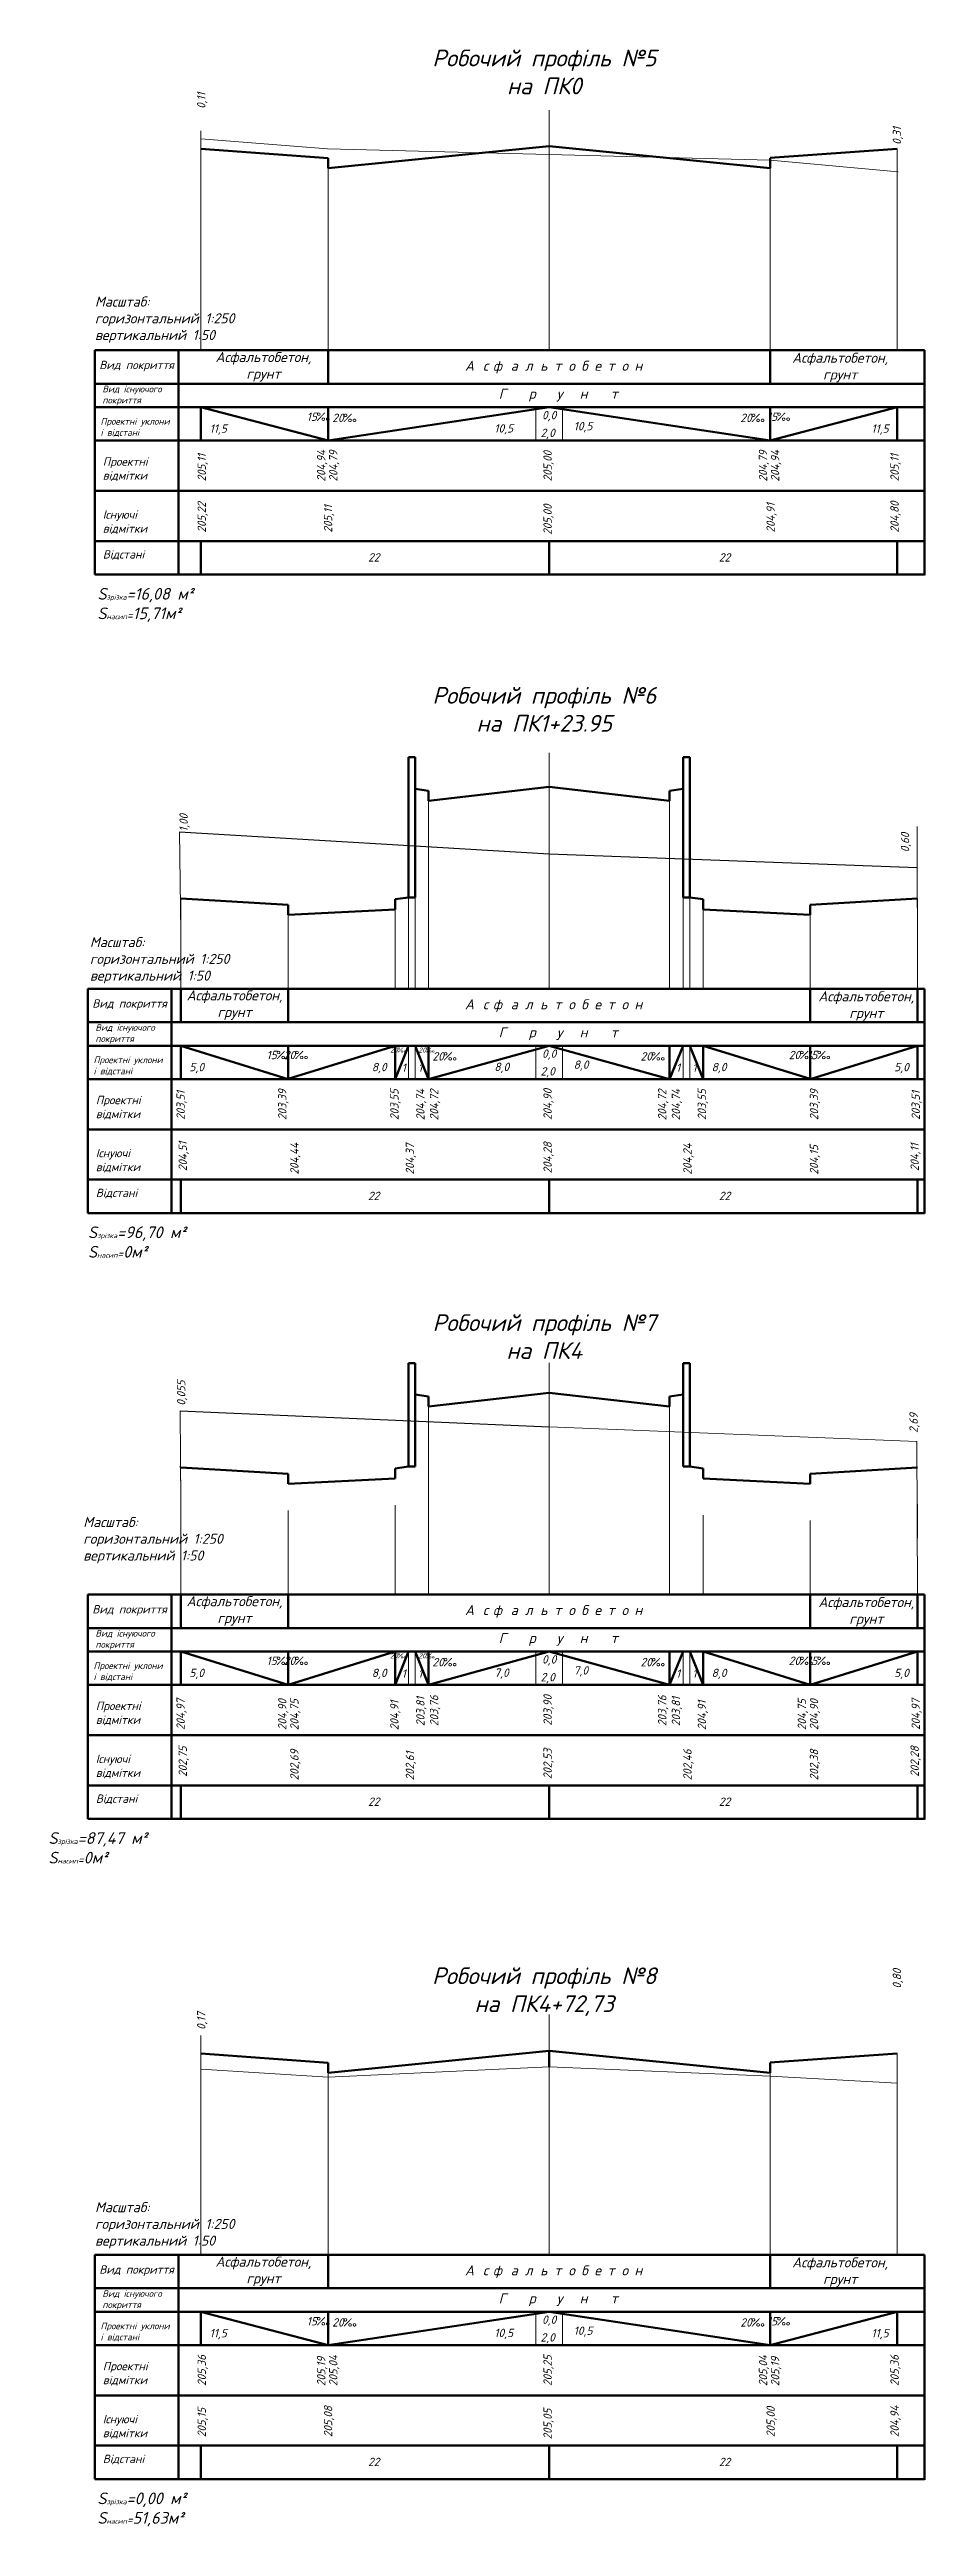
# Model space of a CAD drawing. Header units: millimetres. Extents: x -2123 to 5424, y -1286 to 835.
# Drawn here: x 5358.4 to 5423.7, y -521.7 to -336.6 of the extents above; entities that cross this region are included whole.
import ezdxf

# ---------------------------------------------------------------- set-up
doc = ezdxf.new("R2010")
doc.units = ezdxf.units.MM
doc.linetypes.add('ACAD_ISO04W100', pattern=[30, 24, -3, 0, -3])
doc.layers.get('0').update_dxf_attribs({"lineweight": 15})
doc.layers.add('Інж. мережі', color=205, linetype='Continuous', lineweight=18)
doc.layers.add('ІСНУЮЧА', color=80, linetype='Continuous')
doc.styles.add('GOST-2.304_Type-B_italic', font='')
doc.styles.add('профили', font='isocpeui.ttf')
doc.styles.get('GOST-2.304_Type-B_italic').set_extended_font_data('GOST Common', italic=True)

msp = doc.modelspace()

# ---------------------------------------------------------------- texts
at = {"color": 18, "true_color": 0x000000, "style": 'профили'}
for s, insert, char_height, width, attachment_point in [('\\pxqc;Робочий профіль №5\\Pна ПК0  ', (5386.498, -336.657), 1.25, 17.62298, 1), ('Масштаб:\\Pгоризонтальний 1:250\\Pвертикальний 1:50', (5361.753, -355.102), 0.75, 10.97681, 1), ('Вид покриття', (5362.079, -359.898), 0.625, 5.85871, 1), ('\\pxqc;Асфальтобетон, грунт', (5370.817, -359.248), 0.75, 7.04172, 1), ('{\\T2;Асфальтобетон}', (5389.385, -359.898), 0.75, 7.87498, 1), ('\\pxqc;Асфальтобетон, грунт', (5421.216, -359.301), 0.75, 7.62345, 3), ('Вид існуючого покриття', (5362.31, -361.757), 0.5, 5.85871, 1), ('{\\T4;Грунт}', (5391.908, -361.987), 0.75, 10.32379, 1), ('Проектні уклони \\Pі відстані', (5362.171, -364.174), 0.5, 6.87022, 1), ('15{\\fISOCPEUR|b0|i0|c204|p34;‰}', (5377.566, -363.764), 0.625, 1.00755, 1), ('20{\\fISOCPEUR|b0|i0|c204|p34;‰}', (5379.474, -363.85), 0.625, 1.00755, 1), ('0,0', (5396.212, -363.646), 0.625, 1.00755, 3), ('10,5', (5397.502, -364.469), 0.625, 1.00755, 1), ('20{\\fISOCPEUR|b0|i0|c204|p34;‰}', (5411.87, -363.85), 0.625, 1.00755, 3), ('15{\\fISOCPEUR|b0|i0|c204|p34;‰}', (5413.779, -363.764), 0.625, 1.00755, 3), ('11,5', (5370.314, -364.651), 0.625, 1.00755, 1), ('10,5', (5391.577, -364.636), 0.625, 1.00755, 1), ('2,0', (5395.031, -364.97), 0.625, 1.00755, 1), ('11,5', (5421.031, -364.651), 0.625, 1.00755, 3), ('Проектні\\Pвідмітки', (5362.34, -367.114), 0.625, 5.85871, 1), ('Існуючі\\Pвідмітки', (5362.34, -371.074), 0.625, 5.85871, 1), ('Відстані', (5362.34, -374.048), 0.625, 5.85871, 1), ('22', (5382.146, -374.273), 0.625, 1.00755, 1), ('22', (5409.199, -374.273), 0.625, 1.00755, 3), (' {\\H1.4x;S\\H0.42857x;зрізка\\H2.3333x;=16,08\\H0.99998x; м²}\\P {\\H1.4x;S\\H0.42857x;насип}={\\H1.4x;15,71м²}', (5361.534, -376.869), 0.625, 9.14586, 1), ('\\pxqc;Робочий профіль №6\\Pна ПК1+23.95  ', (5386.498, -384.271), 1.25, 17.62298, 1), ('Масштаб:\\Pгоризонтальний 1:250\\Pвертикальний 1:50', (5361.377, -402.953), 0.75, 10.97681, 1), ('\\pxqc;Асфальтобетон, грунт', (5368.657, -406.93), 0.75, 7.04172, 1), ('\\pxqc;Асфальтобетон, грунт', (5423.172, -406.999), 0.75, 7.62345, 3), ('Вид покриття', (5361.558, -407.595), 0.625, 5.85871, 1), ('{\\T2;Асфальтобетон}', (5389.385, -407.595), 0.75, 7.87498, 1), ('Вид існуючого покриття', (5361.789, -409.454), 0.5, 5.85871, 1), ('{\\T4;Грунт}', (5391.908, -409.685), 0.75, 10.32379, 1), ('Проектні уклони \\Pі відстані', (5361.65, -411.871), 0.5, 6.87022, 1), ('5,0', (5368.805, -412.349), 0.625, 1.00755, 1), ('15{\\fISOCPEUR|b0|i0|c204|p34;‰}', (5374.566, -411.446), 0.625, 1.00755, 1), ('20{\\fISOCPEUR|b0|i0|c204|p34;‰}', (5377.779, -411.446), 0.625, 1.00755, 3), ('8,0', (5383.54, -412.349), 0.625, 1.00755, 3), ('20{\\fISOCPEUR|b0|i0|c204|p34;‰}', (5385.081, -411.198), 0.375, 1.00755, 3), ('1', (5384.974, -412.393), 0.625, 1.00755, 3), ('20{\\fISOCPEUR|b0|i0|c204|p34;‰}', (5385.914, -411.198), 0.375, 1.00755, 1), ('1', (5385.883, -412.393), 0.625, 1.00755, 1), ('20{\\fISOCPEUR|b0|i0|c204|p34;‰}', (5386.953, -411.547), 0.625, 1.00755, 1), ('8,0', (5391.577, -412.333), 0.625, 1.00755, 1), ('0,0', (5396.212, -411.343), 0.625, 1.00755, 3), ('8,0', (5397.502, -412.166), 0.625, 1.00755, 1), ('20{\\fISOCPEUR|b0|i0|c204|p34;‰}', (5404.419, -411.547), 0.625, 1.00755, 3), ('1', (5405.462, -412.393), 0.625, 1.00755, 3), ('1', (5406.37, -412.393), 0.625, 1.00755, 1), ('8,0', (5407.805, -412.349), 0.625, 1.00755, 1), ('20{\\fISOCPEUR|b0|i0|c204|p34;‰}', (5413.566, -411.446), 0.625, 1.00755, 1), ('15{\\fISOCPEUR|b0|i0|c204|p34;‰}', (5416.779, -411.446), 0.625, 1.00755, 3), ('5,0', (5422.54, -412.349), 0.625, 1.00755, 3), ('2,0', (5395.031, -412.667), 0.625, 1.00755, 1), ('Проектні\\Pвідмітки', (5361.819, -414.811), 0.625, 5.85871, 1), ('Існуючі\\Pвідмітки', (5361.819, -418.772), 0.625, 5.85871, 1), ('Відстані', (5361.819, -421.745), 0.625, 5.85871, 1), ('22', (5382.146, -421.97), 0.625, 1.00755, 1), ('22', (5409.199, -421.97), 0.625, 1.00755, 3), (' {\\H1.4x;S\\H0.42857x;зрізка\\H2.3333x;=96,70\\H0.99998x; м²}\\P {\\H1.4x;S\\H0.42857x;насип}={\\H1.4x;0м²}', (5360.829, -424.566), 0.625, 9.14586, 1), ('\\pxqc;Робочий профіль №7\\Pна ПК4  ', (5386.498, -431.128), 1.25, 17.62298, 1), ('Масштаб:\\Pгоризонтальний 1:250\\Pвертикальний 1:50', (5360.882, -446.273), 0.75, 10.97681, 1), ('Вид покриття', (5361.558, -452.85), 0.625, 5.85871, 1), ('\\pxqc;Асфальтобетон, грунт', (5368.657, -452.185), 0.75, 7.04172, 1), ('{\\T2;Асфальтобетон}', (5389.385, -452.85), 0.75, 7.87498, 1), ('\\pxqc;Асфальтобетон, грунт', (5423.172, -452.254), 0.75, 7.62345, 3), ('Вид існуючого покриття', (5361.789, -454.709), 0.5, 5.85871, 1), ('{\\T4;Грунт}', (5391.908, -454.939), 0.75, 10.32379, 1), ('15{\\fISOCPEUR|b0|i0|c204|p34;‰}', (5374.566, -456.701), 0.625, 1.00755, 1), ('20{\\fISOCPEUR|b0|i0|c204|p34;‰}', (5377.779, -456.701), 0.625, 1.00755, 3), ('20{\\fISOCPEUR|b0|i0|c204|p34;‰}', (5385.081, -456.453), 0.375, 1.00755, 3), ('20{\\fISOCPEUR|b0|i0|c204|p34;‰}', (5385.914, -456.453), 0.375, 1.00755, 1), ('20{\\fISOCPEUR|b0|i0|c204|p34;‰}', (5386.953, -456.802), 0.625, 1.00755, 1), ('0,0', (5396.212, -456.598), 0.625, 1.00755, 3), ('20{\\fISOCPEUR|b0|i0|c204|p34;‰}', (5404.419, -456.802), 0.625, 1.00755, 3), ('20{\\fISOCPEUR|b0|i0|c204|p34;‰}', (5413.566, -456.701), 0.625, 1.00755, 1), ('15{\\fISOCPEUR|b0|i0|c204|p34;‰}', (5416.779, -456.701), 0.625, 1.00755, 3), ('Проектні уклони \\Pі відстані', (5361.65, -457.126), 0.5, 6.87022, 1), ('5,0', (5368.805, -457.604), 0.625, 1.00755, 1), ('8,0', (5383.54, -457.604), 0.625, 1.00755, 3), ('1', (5384.974, -457.648), 0.625, 1.00755, 3), ('1', (5385.883, -457.648), 0.625, 1.00755, 1), ('7,0', (5391.577, -457.588), 0.625, 1.00755, 1), ('2,0', (5395.031, -457.922), 0.625, 1.00755, 1), ('7,0', (5397.502, -457.421), 0.625, 1.00755, 1), ('1', (5405.462, -457.648), 0.625, 1.00755, 3), ('1', (5406.37, -457.648), 0.625, 1.00755, 1), ('8,0', (5407.805, -457.604), 0.625, 1.00755, 1), ('5,0', (5422.54, -457.604), 0.625, 1.00755, 3), ('Проектні\\Pвідмітки', (5361.819, -460.066), 0.625, 5.85871, 1), ('Існуючі\\Pвідмітки', (5361.819, -464.027), 0.625, 5.85871, 1), ('Відстані', (5361.819, -467), 0.625, 5.85871, 1), ('22', (5382.146, -467.225), 0.625, 1.00755, 1), ('22', (5409.199, -467.225), 0.625, 1.00755, 3), (' {\\H1.4x;S\\H0.42857x;зрізка\\H2.3333x;=87,47\\H0.99998x; м²}\\P {\\H1.4x;S\\H0.42857x;насип}={\\H1.4x;0м²}', (5357.876, -469.821), 0.625, 9.14586, 1), ('\\pxqc;Робочий профіль №8\\Pна ПК4+72,73  ', (5386.498, -479.919), 1.25, 17.62298, 1), ('Масштаб:\\Pгоризонтальний 1:250\\Pвертикальний 1:50', (5361.76, -497.454), 0.75, 10.97681, 1), ('Вид покриття', (5362.079, -502.172), 0.625, 5.85871, 1), ('\\pxqc;Асфальтобетон, грунт', (5370.817, -501.522), 0.75, 7.04172, 1), ('{\\T2;Асфальтобетон}', (5389.385, -502.172), 0.75, 7.87498, 1), ('\\pxqc;Асфальтобетон, грунт', (5421.216, -501.576), 0.75, 7.62345, 3), ('Вид існуючого покриття', (5362.31, -504.031), 0.5, 5.85871, 1), ('{\\T4;Грунт}', (5391.908, -504.262), 0.75, 10.32379, 1), ('Проектні уклони \\Pі відстані', (5362.171, -506.448), 0.5, 6.87022, 1), ('11,5', (5370.314, -506.926), 0.625, 1.00755, 1), ('15{\\fISOCPEUR|b0|i0|c204|p34;‰}', (5377.566, -506.039), 0.625, 1.00755, 1), ('20{\\fISOCPEUR|b0|i0|c204|p34;‰}', (5379.474, -506.124), 0.625, 1.00755, 1), ('10,5', (5391.577, -506.91), 0.625, 1.00755, 1), ('0,0', (5396.212, -505.92), 0.625, 1.00755, 3), ('10,5', (5397.502, -506.743), 0.625, 1.00755, 1), ('20{\\fISOCPEUR|b0|i0|c204|p34;‰}', (5411.87, -506.124), 0.625, 1.00755, 3), ('15{\\fISOCPEUR|b0|i0|c204|p34;‰}', (5413.779, -506.039), 0.625, 1.00755, 3), ('11,5', (5421.031, -506.926), 0.625, 1.00755, 3), ('2,0', (5395.031, -507.244), 0.625, 1.00755, 1), ('Проектні\\Pвідмітки', (5362.34, -509.388), 0.625, 5.85871, 1), ('Існуючі\\Pвідмітки', (5362.34, -513.349), 0.625, 5.85871, 1), ('Відстані', (5362.34, -516.322), 0.625, 5.85871, 1), ('22', (5382.146, -516.547), 0.625, 1.00755, 1), ('22', (5409.199, -516.547), 0.625, 1.00755, 3), (' {\\H1.4x;S\\H0.42857x;зрізка\\H2.3333x;=0,00 \\H0.99998x;м²}\\P {\\H1.4x;S\\H0.42857x;насип}={\\H1.4x;51,63м²}', (5361.534, -519.143), 0.625, 9.14586, 1)]:
    msp.add_mtext(s, dxfattribs=dict(at, insert=insert, char_height=char_height, width=width, attachment_point=attachment_point))
at = {"color": 18, "true_color": 0x000000, "char_height": 0.625, "rotation": 90, "style": 'GOST-2.304_Type-B_italic'}
for s, heights, insert, attachment_point in [('0,11', [0], (5369.379, -341.074), 1), ('0,31', [0], (5421.333, -343.765), 1), ('205,11', [0], (5369.418, -368.907), 1), ('204,94', [0], (5378.338, -368.923), 1), ('204,79', [0], (5379.242, -368.923), 1), ('205,00', [0], (5395.245, -368.907), 1), ('204,79', [0], (5412.103, -368.923), 7), ('204,94', [0], (5413.006, -368.923), 7), ('205,11', [0], (5421.927, -368.907), 7), ('205,22', [0], (5369.418, -372.733), 1), ('205,11', [0], (5378.851, -372.733), 1), ('205,00', [0], (5395.245, -372.903), 1), ('204,91', [0], (5412.674, -372.733), 7), ('204,80', [0], (5421.927, -372.733), 7), ('1,00', [0], (5368.062, -395.076), 1), ('0,60', [0], (5421.939, -396.609), 1), ('203,51', [0], (5367.839, -416.605), 1), ('203,39', [0], (5375.433, -416.62), 1), ('203,55', [0], (5383.805, -416.62), 1), ('204,74', [0], (5385.744, -416.636), 1), ('204,72', [0], (5386.77, -416.636), 1), ('204,90', [0], (5395.245, -416.605), 1), ('204,72', [0], (5404.574, -416.636), 7), ('204,74', [0], (5405.601, -416.636), 7), ('203,55', [0], (5407.539, -416.62), 7), ('203,39', [0], (5415.912, -416.62), 7), ('203,51', [0], (5423.506, -416.605), 7), ('204,51', [0], (5367.997, -420.43), 1), ('204,44', [0], (5376.336, -420.69), 1), ('204,37', [0], (5384.963, -420.69), 1), ('204,28', [0], (5395.245, -420.6), 1), ('204,24', [0], (5406.461, -420.69), 7), ('204,15', [0], (5415.912, -420.69), 7), ('204,11', [0], (5423.429, -420.43), 7), ('0,055', [0], (5367.876, -437.955), 1), ('2,69', [0], (5422.577, -439.987), 1), ('204,97', [0], (5367.839, -462.179), 1), ('204,90', [0], (5375.433, -462.194), 1), ('204,75', [0], (5376.336, -462.194), 1), ('204,91', [0], (5383.805, -462.194), 1), ('203,81', [0], (5385.744, -461.891), 1), ('203,76', [0], (5386.77, -461.891), 1), ('203,90', [0], (5395.245, -461.859), 1), ('203,76', [0], (5404.574, -461.891), 7), ('203,81', [0], (5405.601, -461.891), 7), ('204,91', [0], (5407.539, -462.194), 7), ('204,75', [0], (5415.008, -462.194), 7), ('\\pxt2;204,90', [0], (5415.912, -462.194), 7), ('204,97', [0], (5423.506, -462.179), 7), ('202,75', [0], (5367.997, -465.685), 1), ('202,69', [0], (5376.336, -465.944), 1), ('202,61', [0], (5384.963, -465.944), 1), ('202,53', [0], (5395.245, -465.855), 1), ('202,46', [0], (5406.461, -465.944), 7), ('202,38', [0], (5415.912, -465.944), 7), ('202,28', [0], (5423.429, -465.685), 7), ('0,80', [0], (5421.333, -481.496), 1), ('0,17', [0], (5369.379, -484.583), 1), ('205,36', [0], (5369.418, -511.182), 1), ('205,25', [0], (5395.245, -511.182), 1), ('205,36', [0], (5421.927, -511.182), 7), ('205,19', [0], (5378.338, -511.197), 1), ('205,04', [0], (5379.242, -511.197), 1), ('205,04', [0], (5412.103, -511.197), 7), ('205,19', [0], (5413.006, -511.197), 7), ('205,15', [0], (5369.418, -515.007), 1), ('205,08', [0], (5378.851, -515.007), 1), ('205,05', [0], (5395.245, -515.177), 1), ('205,00', [3], (5412.674, -515.007), 7), ('204,94', [0], (5421.927, -515.007), 7)]:
    msp.add_mtext_dynamic_manual_height_columns(s, width=9.35383, gutter_width=12.5, heights=heights, dxfattribs=dict(at, insert=insert, attachment_point=attachment_point))

# ---------------------------------------------------------------- linework, layer by layer
at = {"color": 18, "linetype": 'ACAD_ISO04W100', "true_color": 0x000000}
for p, q in [((5395.672, -359.116), (5395.672, -341.172)), ((5395.672, -359.116), (5395.672, -341.172)), ((5395.672, -406.813), (5395.672, -389.194)), ((5395.672, -452.068), (5395.672, -434.749)), ((5395.672, -501.39), (5395.672, -483.447)), ((5395.672, -501.39), (5395.672, -483.447))]:
    msp.add_line(p, q, dxfattribs=at)
at = {"color": 18, "true_color": 0x000000}
for p, q in [((5395.672, -346.714), (5395.672, -341.914)), ((5369.672, -359.116), (5369.672, -342.724)), ((5395.672, -343.864), (5395.672, -344.114)), ((5421.672, -359.116), (5421.672, -344.065)), ((5379.172, -359.131), (5379.172, -345.514)), ((5412.172, -359.131), (5412.172, -344.748)), ((5421.672, -344.564), (5421.672, -344.314)), ((5412.172, -349.014), (5412.172, -346.764)), ((5412.172, -356.714), (5412.172, -355.214)), ((5421.672, -356.714), (5421.672, -356.214)), ((5394.672, -365.866), (5394.672, -363.366)), ((5396.672, -365.866), (5396.672, -363.366)), ((5386.672, -392.763), (5386.672, -406.813)), ((5404.672, -392.763), (5404.672, -406.813)), ((5368.172, -402.588), (5368.062, -395.076)), ((5385.172, -394.514), (5385.172, -406.813)), ((5385.672, -394.514), (5385.672, -406.813)), ((5405.672, -394.514), (5405.672, -406.813)), ((5406.172, -394.514), (5406.172, -406.813)), ((5423.149, -394.698), (5423.172, -406.813)), ((5395.672, -397.588), (5395.672, -396.738)), ((5368.172, -400.063), (5368.172, -406.813)), ((5376.172, -400.538), (5376.172, -406.813)), ((5384.172, -400.129), (5384.172, -406.813)), ((5407.172, -400.879), (5407.172, -406.813)), ((5415.172, -401.288), (5415.172, -406.813)), ((5423.172, -400.063), (5423.172, -402.596)), ((5385.172, -411.063), (5385.172, -413.563)), ((5385.672, -411.063), (5385.672, -413.563)), ((5394.672, -413.563), (5394.672, -411.063)), ((5396.672, -413.563), (5396.672, -411.063)), ((5405.672, -411.063), (5405.672, -413.563)), ((5406.172, -411.063), (5406.172, -413.563)), ((5368.172, -445.318), (5368.122, -438.351)), ((5386.672, -438.018), (5386.672, -452.068)), ((5404.672, -438.018), (5404.672, -452.068)), ((5385.172, -439.768), (5385.172, -442.493)), ((5385.672, -439.768), (5385.672, -442.493)), ((5395.672, -443.493), (5395.672, -439.543)), ((5405.672, -439.768), (5405.672, -442.493)), ((5406.172, -439.768), (5406.172, -442.493)), ((5395.672, -442.843), (5395.672, -441.993)), ((5423.123, -440.627), (5423.172, -452.068)), ((5368.172, -442.493), (5368.09, -442.493)), ((5368.09, -442.493), (5368.172, -442.573)), ((5368.172, -443.871), (5368.172, -443.493)), ((5368.172, -445.318), (5368.172, -452.068)), ((5368.172, -447.843), (5368.172, -445.318)), ((5376.172, -445.793), (5376.172, -452.068)), ((5384.172, -445.384), (5384.172, -452.068)), ((5423.172, -445.318), (5423.172, -447.851)), ((5407.172, -446.134), (5407.172, -452.068)), ((5415.172, -446.543), (5415.172, -452.068)), ((5385.172, -456.318), (5385.172, -458.818)), ((5385.672, -456.318), (5385.672, -458.818)), ((5394.672, -458.818), (5394.672, -456.318)), ((5396.672, -458.818), (5396.672, -456.318)), ((5405.672, -456.318), (5405.672, -458.818)), ((5406.172, -456.318), (5406.172, -458.818)), ((5395.672, -488.988), (5395.672, -484.188)), ((5395.672, -486.138), (5395.672, -484.338)), ((5369.672, -501.39), (5369.672, -484.998)), ((5395.672, -487.938), (5395.672, -485.288)), ((5395.672, -486.138), (5395.672, -486.388)), ((5421.672, -501.39), (5421.672, -486.339)), ((5421.672, -486.838), (5421.672, -486.588)), ((5369.672, -487.938), (5369.672, -487.188)), ((5379.172, -501.406), (5379.172, -487.788)), ((5412.172, -501.406), (5412.172, -487.022)), ((5412.172, -491.288), (5412.172, -489.038)), ((5412.172, -498.988), (5412.172, -497.488)), ((5421.672, -498.988), (5421.672, -498.488)), ((5394.672, -508.14), (5394.672, -505.64)), ((5396.672, -508.14), (5396.672, -505.64))]:
    msp.add_line(p, q, dxfattribs=at)
at = {"color": 18, "lineweight": 50, "true_color": 0x000000}
for p, q in [((5379.172, -344.764), (5369.672, -344.065)), ((5395.672, -343.864), (5379.172, -345.514)), ((5395.672, -343.864), (5412.172, -345.514)), ((5412.172, -344.748), (5421.672, -344.065)), ((5379.172, -345.514), (5379.172, -344.764)), ((5412.172, -345.514), (5412.172, -344.764)), ((5367.997, -359.116), (5361.747, -359.116)), ((5361.747, -359.116), (5361.747, -375.866)), ((5367.997, -361.616), (5367.997, -359.116)), ((5367.997, -359.116), (5395.672, -359.116)), ((5379.172, -361.631), (5379.172, -359.131)), ((5423.702, -359.116), (5395.672, -359.116)), ((5412.172, -361.616), (5412.172, -359.116)), ((5423.702, -359.116), (5423.702, -375.912)), ((5367.997, -361.616), (5361.747, -361.616)), ((5364.007, -361.616), (5395.672, -361.616)), ((5367.997, -363.366), (5367.997, -361.616)), ((5423.702, -361.616), (5395.672, -361.616)), ((5367.997, -363.366), (5361.747, -363.366)), ((5364.007, -363.366), (5395.672, -363.366)), ((5367.997, -365.866), (5367.997, -363.366)), ((5379.172, -365.866), (5369.672, -363.366)), ((5369.672, -363.366), (5369.672, -365.866)), ((5379.172, -363.366), (5379.172, -365.866)), ((5379.172, -365.866), (5395.672, -363.366)), ((5423.702, -363.366), (5395.672, -363.366)), ((5412.172, -365.866), (5395.672, -363.366)), ((5412.172, -363.366), (5412.172, -365.866)), ((5412.172, -365.866), (5421.672, -363.366)), ((5421.672, -363.366), (5421.672, -365.866)), ((5367.997, -365.866), (5361.747, -365.866)), ((5364.007, -365.866), (5395.672, -365.866)), ((5367.997, -369.616), (5367.997, -365.866)), ((5389.872, -365.866), (5383.872, -365.866)), ((5395.672, -365.866), (5389.872, -365.866)), ((5423.702, -365.866), (5395.672, -365.866)), ((5395.672, -365.866), (5401.472, -365.866)), ((5401.472, -365.866), (5407.472, -365.866)), ((5367.997, -369.616), (5361.747, -369.616)), ((5364.007, -369.616), (5395.672, -369.616)), ((5367.997, -373.366), (5367.997, -369.616)), ((5423.702, -369.616), (5395.672, -369.616)), ((5367.997, -373.366), (5361.747, -373.366)), ((5364.007, -373.366), (5395.672, -373.366)), ((5367.997, -375.866), (5367.997, -373.366)), ((5369.672, -375.866), (5369.672, -373.366)), ((5395.672, -375.866), (5395.672, -373.366)), ((5423.702, -373.366), (5395.672, -373.366)), ((5395.672, -375.866), (5395.672, -373.366)), ((5421.672, -375.866), (5421.672, -373.366)), ((5361.747, -375.866), (5367.997, -375.866)), ((5364.007, -375.866), (5395.672, -375.866)), ((5370.672, -375.866), (5395.672, -375.866)), ((5420.672, -375.866), (5395.672, -375.866)), ((5423.702, -375.866), (5395.672, -375.866)), ((5385.672, -389.513), (5385.172, -389.513)), ((5385.172, -389.513), (5385.172, -399.983)), ((5385.672, -399.983), (5385.672, -389.513)), ((5405.672, -399.983), (5405.672, -389.513)), ((5405.672, -389.513), (5406.172, -389.513)), ((5406.172, -389.513), (5406.172, -399.983)), ((5386.672, -392.013), (5385.672, -391.867)), ((5395.672, -391.738), (5386.672, -392.763)), ((5386.672, -392.763), (5386.672, -392.013)), ((5395.672, -391.738), (5404.672, -392.763)), ((5404.672, -392.013), (5405.672, -391.867)), ((5404.672, -392.763), (5404.672, -392.013)), ((5376.172, -400.538), (5368.172, -400.063)), ((5376.172, -401.288), (5376.172, -400.538)), ((5384.172, -400.879), (5376.172, -401.288)), ((5384.172, -400.129), (5385.172, -399.983)), ((5384.172, -400.879), (5384.172, -400.129)), ((5385.172, -399.983), (5385.672, -399.983)), ((5406.172, -399.983), (5405.672, -399.983)), ((5407.172, -400.129), (5406.172, -399.983)), ((5407.172, -400.879), (5407.172, -400.129)), ((5407.172, -400.879), (5415.172, -401.288)), ((5415.172, -400.538), (5423.172, -400.063)), ((5415.172, -401.288), (5415.172, -400.538)), ((5368.172, -406.813), (5361.225, -406.813)), ((5361.225, -406.813), (5361.225, -423.563)), ((5367.475, -409.313), (5367.475, -406.813)), ((5368.172, -406.813), (5395.672, -406.813)), ((5368.172, -406.813), (5368.172, -409.313)), ((5376.172, -409.313), (5376.172, -406.813)), ((5423.702, -406.813), (5395.672, -406.813)), ((5415.172, -409.313), (5415.172, -406.813)), ((5423.172, -406.813), (5423.172, -409.313)), ((5423.702, -406.813), (5423.702, -423.609)), ((5367.475, -409.313), (5361.225, -409.313)), ((5364.007, -409.313), (5395.672, -409.313)), ((5367.475, -411.063), (5367.475, -409.313)), ((5423.702, -409.313), (5395.672, -409.313)), ((5367.475, -411.063), (5361.225, -411.063)), ((5364.007, -411.063), (5395.672, -411.063)), ((5367.475, -413.563), (5367.475, -411.063)), ((5376.172, -413.563), (5368.172, -411.063)), ((5368.172, -411.063), (5368.172, -413.563)), ((5376.172, -411.048), (5376.172, -413.548)), ((5376.172, -413.548), (5384.172, -411.063)), ((5384.172, -413.563), (5385.172, -411.063)), ((5384.172, -413.563), (5384.172, -411.063)), ((5385.672, -411.063), (5386.672, -413.563)), ((5386.672, -413.563), (5395.672, -411.063)), ((5386.672, -413.563), (5386.672, -411.063)), ((5423.702, -411.063), (5395.672, -411.063)), ((5404.672, -413.563), (5395.672, -411.063)), ((5405.672, -411.063), (5404.672, -413.563)), ((5404.672, -413.563), (5404.672, -411.063)), ((5407.172, -413.563), (5406.172, -411.063)), ((5415.172, -413.548), (5407.172, -411.063)), ((5407.172, -413.563), (5407.172, -411.063)), ((5415.172, -411.048), (5415.172, -413.548)), ((5415.172, -413.563), (5423.172, -411.063)), ((5423.172, -413.563), (5423.172, -411.063)), ((5367.475, -413.563), (5361.225, -413.563)), ((5364.007, -413.563), (5395.672, -413.563)), ((5367.475, -417.313), (5367.475, -413.563)), ((5389.872, -413.563), (5383.872, -413.563)), ((5395.672, -413.563), (5389.872, -413.563)), ((5423.702, -413.563), (5395.672, -413.563)), ((5395.672, -413.563), (5401.472, -413.563)), ((5401.472, -413.563), (5407.472, -413.563)), ((5367.475, -417.313), (5361.225, -417.313)), ((5364.007, -417.313), (5395.672, -417.313)), ((5367.475, -421.063), (5367.475, -417.313)), ((5423.702, -417.313), (5395.672, -417.313)), ((5367.475, -421.063), (5361.225, -421.063)), ((5364.007, -421.063), (5395.672, -421.063)), ((5367.475, -423.563), (5367.475, -421.063)), ((5368.172, -423.563), (5368.172, -421.063)), ((5395.672, -423.563), (5395.672, -421.063)), ((5423.702, -421.063), (5395.672, -421.063)), ((5395.672, -423.563), (5395.672, -421.063)), ((5423.172, -423.563), (5423.172, -421.063)), ((5361.225, -423.563), (5367.475, -423.563)), ((5364.007, -423.563), (5395.672, -423.563)), ((5370.672, -423.563), (5395.672, -423.563)), ((5420.672, -423.563), (5395.672, -423.563)), ((5423.702, -423.563), (5395.672, -423.563)), ((5385.672, -434.768), (5385.172, -434.768)), ((5385.172, -434.768), (5385.172, -442.493)), ((5385.672, -442.493), (5385.672, -434.768)), ((5405.672, -442.493), (5405.672, -434.768)), ((5405.672, -434.768), (5406.172, -434.768)), ((5406.172, -434.768), (5406.172, -442.493)), ((5386.672, -437.268), (5385.672, -437.122)), ((5395.672, -436.993), (5386.672, -438.018)), ((5386.672, -438.018), (5386.672, -437.268)), ((5395.672, -436.993), (5404.672, -438.018)), ((5404.672, -437.268), (5405.672, -437.122)), ((5404.672, -438.018), (5404.672, -437.268)), ((5376.172, -443.048), (5368.172, -442.573)), ((5376.172, -443.798), (5376.172, -443.048)), ((5384.172, -443.389), (5376.172, -443.798)), ((5384.172, -442.639), (5385.172, -442.493)), ((5384.172, -443.389), (5384.172, -442.639)), ((5385.172, -442.493), (5385.672, -442.493)), ((5406.172, -442.493), (5405.672, -442.493)), ((5407.172, -442.639), (5406.172, -442.493)), ((5407.172, -443.389), (5407.172, -442.639)), ((5407.172, -443.389), (5415.172, -443.798)), ((5415.172, -443.048), (5423.172, -442.573)), ((5415.172, -443.798), (5415.172, -443.048)), ((5368.172, -452.068), (5361.225, -452.068)), ((5361.225, -452.068), (5361.225, -468.818)), ((5367.475, -454.568), (5367.475, -452.068)), ((5368.172, -452.068), (5395.672, -452.068)), ((5368.172, -452.068), (5368.172, -454.568)), ((5376.172, -454.568), (5376.172, -452.068)), ((5423.702, -452.068), (5395.672, -452.068)), ((5415.172, -454.568), (5415.172, -452.068)), ((5423.172, -452.068), (5423.172, -454.568)), ((5423.702, -452.068), (5423.702, -468.864)), ((5367.475, -454.568), (5361.225, -454.568)), ((5364.007, -454.568), (5395.672, -454.568)), ((5367.475, -456.318), (5367.475, -454.568)), ((5423.702, -454.568), (5395.672, -454.568)), ((5367.475, -456.318), (5361.225, -456.318)), ((5364.007, -456.318), (5395.672, -456.318)), ((5367.475, -458.818), (5367.475, -456.318)), ((5376.172, -458.818), (5368.172, -456.318)), ((5368.172, -456.318), (5368.172, -458.818)), ((5376.172, -456.302), (5376.172, -458.802)), ((5376.172, -458.802), (5384.172, -456.318)), ((5384.172, -458.818), (5385.172, -456.318)), ((5384.172, -458.818), (5384.172, -456.318)), ((5385.672, -456.318), (5386.672, -458.818)), ((5386.672, -458.818), (5395.672, -456.318)), ((5386.672, -458.818), (5386.672, -456.318)), ((5423.702, -456.318), (5395.672, -456.318)), ((5404.672, -458.818), (5395.672, -456.318)), ((5405.672, -456.318), (5404.672, -458.818)), ((5404.672, -458.818), (5404.672, -456.318)), ((5407.172, -458.818), (5406.172, -456.318)), ((5415.172, -458.802), (5407.172, -456.318)), ((5407.172, -458.818), (5407.172, -456.318)), ((5415.172, -456.302), (5415.172, -458.802)), ((5415.172, -458.818), (5423.172, -456.318)), ((5423.172, -458.818), (5423.172, -456.318)), ((5367.475, -458.818), (5361.225, -458.818)), ((5364.007, -458.818), (5395.672, -458.818)), ((5367.475, -462.568), (5367.475, -458.818)), ((5389.872, -458.818), (5383.872, -458.818)), ((5395.672, -458.818), (5389.872, -458.818)), ((5423.702, -458.818), (5395.672, -458.818)), ((5395.672, -458.818), (5401.472, -458.818)), ((5401.472, -458.818), (5407.472, -458.818)), ((5367.475, -462.568), (5361.225, -462.568)), ((5364.007, -462.568), (5395.672, -462.568)), ((5367.475, -466.318), (5367.475, -462.568)), ((5423.702, -462.568), (5395.672, -462.568)), ((5367.475, -466.318), (5361.225, -466.318)), ((5364.007, -466.318), (5395.672, -466.318)), ((5367.475, -468.818), (5367.475, -466.318)), ((5368.172, -468.818), (5368.172, -466.318)), ((5395.672, -468.818), (5395.672, -466.318)), ((5423.702, -466.318), (5395.672, -466.318)), ((5395.672, -468.818), (5395.672, -466.318)), ((5423.172, -468.818), (5423.172, -466.318)), ((5361.225, -468.818), (5367.475, -468.818)), ((5364.007, -468.818), (5395.672, -468.818)), ((5370.672, -468.818), (5395.672, -468.818)), ((5420.672, -468.818), (5395.672, -468.818)), ((5423.702, -468.818), (5395.672, -468.818)), ((5379.172, -487.038), (5369.672, -486.339)), ((5395.672, -486.138), (5379.172, -487.788)), ((5395.672, -486.138), (5412.172, -487.788)), ((5395.672, -487.34), (5395.672, -486.138)), ((5412.172, -487.022), (5421.672, -486.339)), ((5379.172, -487.788), (5379.172, -487.038)), ((5412.172, -487.788), (5412.172, -487.038)), ((5367.997, -501.39), (5361.747, -501.39)), ((5361.747, -501.39), (5361.747, -518.14)), ((5367.997, -503.89), (5367.997, -501.39)), ((5367.997, -501.39), (5395.672, -501.39)), ((5379.172, -503.906), (5379.172, -501.406)), ((5423.702, -501.39), (5395.672, -501.39)), ((5412.172, -503.89), (5412.172, -501.39)), ((5423.702, -501.39), (5423.702, -518.186)), ((5367.997, -503.89), (5361.747, -503.89)), ((5364.007, -503.89), (5395.672, -503.89)), ((5367.997, -505.64), (5367.997, -503.89)), ((5423.702, -503.89), (5395.672, -503.89)), ((5367.997, -505.64), (5361.747, -505.64)), ((5364.007, -505.64), (5395.672, -505.64)), ((5367.997, -508.14), (5367.997, -505.64)), ((5379.172, -508.14), (5369.672, -505.64)), ((5369.672, -505.64), (5369.672, -508.14)), ((5379.172, -505.64), (5379.172, -508.14)), ((5379.172, -508.14), (5395.672, -505.64)), ((5423.702, -505.64), (5395.672, -505.64)), ((5412.172, -508.14), (5395.672, -505.64)), ((5412.172, -505.64), (5412.172, -508.14)), ((5412.172, -508.14), (5421.672, -505.64)), ((5421.672, -505.64), (5421.672, -508.14)), ((5367.997, -508.14), (5361.747, -508.14)), ((5364.007, -508.14), (5395.672, -508.14)), ((5367.997, -511.89), (5367.997, -508.14)), ((5389.872, -508.14), (5383.872, -508.14)), ((5395.672, -508.14), (5389.872, -508.14)), ((5423.702, -508.14), (5395.672, -508.14)), ((5395.672, -508.14), (5401.472, -508.14)), ((5401.472, -508.14), (5407.472, -508.14)), ((5367.997, -511.89), (5361.747, -511.89)), ((5364.007, -511.89), (5395.672, -511.89)), ((5367.997, -515.64), (5367.997, -511.89)), ((5423.702, -511.89), (5395.672, -511.89)), ((5367.997, -515.64), (5361.747, -515.64)), ((5364.007, -515.64), (5395.672, -515.64)), ((5367.997, -518.14), (5367.997, -515.64)), ((5369.672, -518.14), (5369.672, -515.64)), ((5395.672, -518.14), (5395.672, -515.64)), ((5423.702, -515.64), (5395.672, -515.64)), ((5395.672, -518.14), (5395.672, -515.64)), ((5421.672, -518.14), (5421.672, -515.64)), ((5361.747, -518.14), (5367.997, -518.14)), ((5364.007, -518.14), (5395.672, -518.14)), ((5370.672, -518.14), (5395.672, -518.14)), ((5420.672, -518.14), (5395.672, -518.14)), ((5423.702, -518.14), (5395.672, -518.14))]:
    msp.add_line(p, q, dxfattribs=at)
at = {"layer": 'Інж. мережі', "color": 18, "true_color": 0x000000}
for points in [[(5369.672, -343.318), (5379.119, -344.072), (5412.172, -344.92), (5421.729, -345.777)], [(5395.672, -439.543), (5423.123, -440.627)], [(5421.672, -488.567), (5412.172, -488.041), (5395.672, -487.34), (5379.172, -488.113), (5369.672, -487.511)]]:
    msp.add_lwpolyline(points, dxfattribs=at)
at = {"layer": 'ІСНУЮЧА', "color": 18, "true_color": 0x000000}
for p, q in [((5368.062, -395.076), (5395.672, -396.738)), ((5395.672, -396.738), (5423.155, -397.75)), ((5368.122, -438.351), (5395.672, -439.543))]:
    msp.add_line(p, q, dxfattribs=at)

msp.set_redraw_order([(e.dxf.handle, doc.entitydb.next_handle()) for e in msp.query("TEXT MTEXT ATTDEF DIMENSION ARC_DIMENSION")])  # texts and dimensions are drawn at this point

doc.saveas('drawing.dxf')
